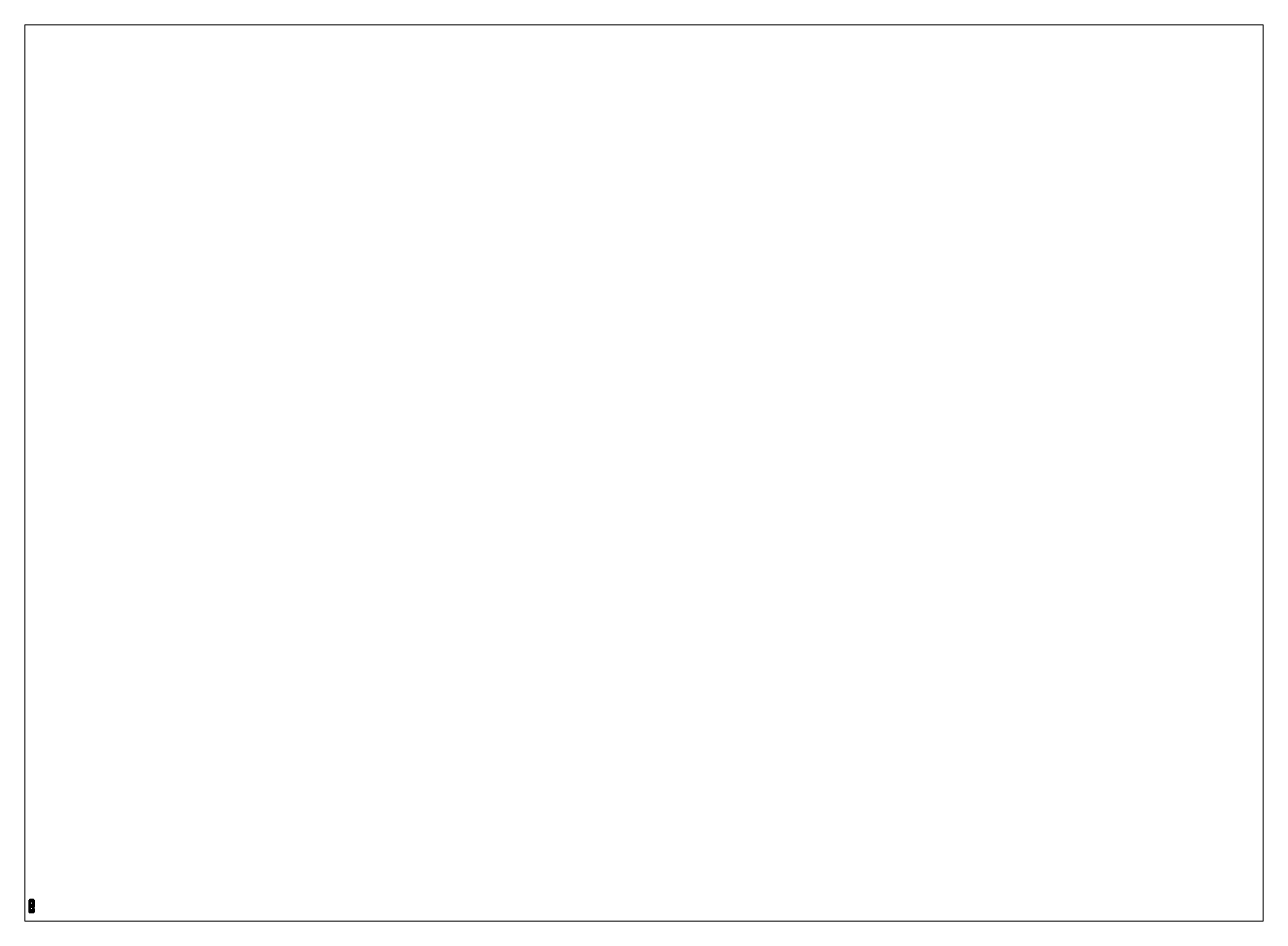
# Paper-space layout 'Layout1' of a CAD drawing. Extents: x 28 to 251, y 20 to 181.
# The model-space entities are those that its viewports show. They can reach past a viewport. Long polylines and large blocks are cut down to what shows.
import ezdxf

# ---------------------------------------------------------------- set-up
doc = ezdxf.new("R2010")
doc.units = 0
doc.layers.get('0').update_dxf_attribs({"linetype": 'CONTINUOUS'})
doc.layers.add('MUDGUARDS', color=6, linetype='CONTINUOUS')

msp = doc.modelspace()

# ---------------------------------------------------------------- linework, layer by layer
for points in [[(-0.76, 2.11, 0.44), (-0.75, 2.1, 0.44), (-0.77, 2.07, 0.44), (-0.8, 2.07, 0.44)], [(-0.77, 2.07, 0.54), (-0.75, 2.1, 0.54), (-0.76, 2.11, 0.54), (-0.8, 2.07, 0.54)], [(-0.8, 2.07, 0.54), (-0.76, 2.11, 0.54), (-0.76, 2.11, 0.44), (-0.8, 2.07, 0.44)], [(-0.75, 2.06, 0.54), (-0.77, 2.07, 0.54), (-0.8, 2.07, 0.54), (-0.77, 2.05, 0.54)], [(-0.8, 2.07, 0.44), (-0.77, 2.07, 0.44), (-0.75, 2.06, 0.44), (-0.77, 2.05, 0.44)], [(-0.77, 2.05, 0.54), (-0.8, 2.07, 0.54), (-0.8, 2.07, 0.44), (-0.77, 2.05, 0.44)], [(-0.77, 2.07, 0.44), (-0.75, 2.1, 0.44), (-0.75, 2.1, 0.54), (-0.77, 2.07, 0.54)], [(-0.75, 2.06, 0.44), (-0.77, 2.07, 0.44), (-0.77, 2.07, 0.54), (-0.75, 2.06, 0.54)], [(-0.77, 2.05, 0.44), (-0.75, 2.06, 0.44), (-0.75, 2.06, 0.54), (-0.77, 2.05, 0.54)], [(-0.75, 2.1, 0.54), (-0.61, 2.14, 0.54), (-0.63, 2.15, 0.54), (-0.76, 2.11, 0.54)], [(-0.63, 2.15, 0.44), (-0.61, 2.14, 0.44), (-0.75, 2.1, 0.44), (-0.76, 2.11, 0.44)], [(-0.76, 2.11, 0.54), (-0.63, 2.15, 0.54), (-0.63, 2.15, 0.44), (-0.76, 2.11, 0.44)], [(-0.75, 2.1, 0.44), (-0.61, 2.14, 0.44), (-0.61, 2.14, 0.54), (-0.75, 2.1, 0.54)], [(-0.72, 0.18, 1.53), (-0.73, 0.18, 1.54), (-0.68, 0.3, 1.54), (-0.68, 0.29, 1.53)], [(-0.73, 0.18, 1.54), (-0.72, 0.18, 1.55), (-0.68, 0.29, 1.55), (-0.68, 0.3, 1.54)], [(-0.72, -1.3, 1.53), (-0.73, -1.3, 1.54), (-0.73, 0.18, 1.54), (-0.72, 0.18, 1.53)], [(-0.73, -1.3, 1.54), (-0.72, -1.3, 1.55), (-0.72, 0.18, 1.55), (-0.73, 0.18, 1.54)], [(-0.72, 0.18, 1.55), (-0.71, 0.18, 1.54), (-0.67, 0.29, 1.54), (-0.68, 0.29, 1.55)], [(-0.71, 0.18, 1.54), (-0.72, 0.18, 1.53), (-0.68, 0.29, 1.53), (-0.67, 0.29, 1.54)], [(-0.72, -1.3, 1.55), (-0.71, -1.3, 1.54), (-0.71, 0.18, 1.54), (-0.72, 0.18, 1.55)], [(-0.71, -1.3, 1.54), (-0.72, -1.3, 1.53), (-0.72, 0.18, 1.53), (-0.71, 0.18, 1.54)], [(-0.68, 0.29, 1.55), (-0.67, 0.29, 1.54), (-0.6, 0.36, 1.54), (-0.6, 0.37, 1.55)], [(-0.67, 0.29, 1.54), (-0.68, 0.29, 1.53), (-0.6, 0.37, 1.53), (-0.6, 0.36, 1.54)], [(-0.68, 0.29, 1.53), (-0.68, 0.3, 1.54), (-0.61, 0.37, 1.54), (-0.6, 0.37, 1.53)], [(-0.68, 0.3, 1.54), (-0.68, 0.29, 1.55), (-0.6, 0.37, 1.55), (-0.61, 0.37, 1.54)], [(-0.44, 2.18, 0.44), (-0.44, 2.16, 0.44), (-0.61, 2.14, 0.44), (-0.63, 2.15, 0.44)], [(-0.61, 2.14, 0.54), (-0.44, 2.16, 0.54), (-0.44, 2.18, 0.54), (-0.63, 2.15, 0.54)], [(-0.63, 2.15, 0.54), (-0.44, 2.18, 0.54), (-0.44, 2.18, 0.44), (-0.63, 2.15, 0.44)], [(-0.61, 2.14, 0.44), (-0.44, 2.16, 0.44), (-0.44, 2.16, 0.54), (-0.61, 2.14, 0.54)], [(-0.54, 0.39, 1.55), (-0.54, 0.4, 1.54), (-0.61, 0.37, 1.54), (-0.6, 0.37, 1.55)], [(-0.54, 0.4, 1.54), (-0.54, 0.39, 1.53), (-0.6, 0.37, 1.53), (-0.61, 0.37, 1.54)], [(-0.54, 0.39, 1.53), (-0.54, 0.38, 1.54), (-0.6, 0.36, 1.54), (-0.6, 0.37, 1.53)], [(-0.54, 0.38, 1.54), (-0.54, 0.39, 1.55), (-0.6, 0.37, 1.55), (-0.6, 0.36, 1.54)], [(-0.33, 1.75, 0.35), (-0.57, 0.24, 0.35), (-0.57, 0.24, 0.92), (-0.3, 1.63, 0.92)], [(0.33, 1.75, 0.35), (0.57, 0.24, 0.35), (-0.57, 0.24, 0.35), (-0.33, 1.75, 0.35)], [(-0.3, 1.63, 0.92), (-0.57, 0.24, 0.92), (-0.51, 0.24, 1.27), (-0.28, 1.57, 1.19)], [(-0.57, 0.24, 0.35), (-0.57, -1.73, 0.35), (-0.57, -1.56, 0.92), (-0.57, 0.24, 0.92)], [(0.57, 0.24, 0.35), (0.57, -1.73, 0.35), (-0.57, -1.73, 0.35), (-0.57, 0.24, 0.35)], [(-0.57, 0.24, 0.92), (-0.57, -1.56, 0.92), (-0.46, -1.35, 1.58), (-0.51, 0.24, 1.27)], [(-0.52, 1.73, 0.86), (-0.55, 1.73, 0.94), (-0.44, 1.75, 0.94)], [(-0.55, 1.73, 0.94), (-0.52, 1.73, 1.02), (-0.44, 1.75, 0.94)], [(-0.54, 1.67, 0.94), (-0.55, 1.73, 0.94), (-0.52, 1.73, 0.86), (-0.51, 1.67, 0.87)], [(-0.51, 1.67, 1.01), (-0.52, 1.73, 1.02), (-0.55, 1.73, 0.94), (-0.54, 1.67, 0.94)], [(-0.52, 1.59, 0.94), (-0.54, 1.67, 0.94), (-0.51, 1.67, 0.87), (-0.5, 1.59, 0.88)], [(-0.5, 1.59, 1), (-0.51, 1.67, 1.01), (-0.54, 1.67, 0.94), (-0.52, 1.59, 0.94)], [(0.54, 0.39, 1.55), (0.54, 0.4, 1.54), (-0.54, 0.4, 1.54), (-0.54, 0.39, 1.55)], [(0.54, 0.4, 1.54), (0.54, 0.39, 1.53), (-0.54, 0.39, 1.53), (-0.54, 0.4, 1.54)], [(0.54, 0.39, 1.53), (0.54, 0.38, 1.54), (-0.54, 0.38, 1.54), (-0.54, 0.39, 1.53)], [(0.54, 0.38, 1.54), (0.54, 0.39, 1.55), (-0.54, 0.39, 1.55), (-0.54, 0.38, 1.54)], [(-0.44, 1.73, 0.83), (-0.52, 1.73, 0.86), (-0.44, 1.75, 0.94)], [(-0.52, 1.73, 1.02), (-0.44, 1.73, 1.05), (-0.44, 1.75, 0.94)], [(-0.51, 1.67, 0.87), (-0.52, 1.73, 0.86), (-0.44, 1.73, 0.83), (-0.44, 1.67, 0.84)], [(-0.44, 1.67, 1.04), (-0.44, 1.73, 1.05), (-0.52, 1.73, 1.02), (-0.51, 1.67, 1.01)], [(-0.48, 1.54, 0.94), (-0.52, 1.59, 0.94), (-0.5, 1.59, 0.88), (-0.47, 1.54, 0.91)], [(-0.47, 1.54, 0.97), (-0.5, 1.59, 1), (-0.52, 1.59, 0.94), (-0.48, 1.54, 0.94)], [(-0.5, 1.59, 0.88), (-0.51, 1.67, 0.87), (-0.44, 1.67, 0.84), (-0.44, 1.59, 0.86)], [(-0.44, 1.59, 1.02), (-0.44, 1.67, 1.04), (-0.51, 1.67, 1.01), (-0.5, 1.59, 1)], [(-0.28, 1.57, 1.19), (-0.51, 0.24, 1.27), (0.51, 0.24, 1.27), (0.28, 1.57, 1.19)], [(-0.51, 0.24, 1.27), (-0.46, -1.35, 1.58), (-0.46, -0.41, 1.58), (-0.47, 0.11, 1.55)], [(0.46, 0.11, 1.55), (0.51, 0.24, 1.27), (-0.51, 0.24, 1.27), (-0.47, 0.11, 1.55)], [(-0.44, 1.54, 0.98), (-0.44, 1.59, 1.02), (-0.5, 1.59, 1), (-0.47, 1.54, 0.97)], [(-0.47, 1.54, 0.91), (-0.5, 1.59, 0.88), (-0.44, 1.59, 0.86), (-0.44, 1.54, 0.9)], [(-0.44, 1.52, 0.94), (-0.48, 1.54, 0.94), (-0.47, 1.54, 0.91), (-0.44, 1.52, 0.94)], [(-0.44, 1.52, 0.94), (-0.47, 1.54, 0.97), (-0.48, 1.54, 0.94), (-0.44, 1.52, 0.94)], [(-0.44, 1.7, 0.66), (-0.47, 1.67, 0.68), (-0.47, 1.67, 0.85), (-0.44, 1.7, 0.84)], [(-0.47, 1.67, 0.68), (-0.44, 1.64, 0.66), (-0.44, 1.64, 0.85), (-0.47, 1.67, 0.85)], [(-0.44, 1.52, 0.94), (-0.47, 1.54, 0.91), (-0.44, 1.54, 0.9), (-0.44, 1.52, 0.94)], [(-0.44, 1.52, 0.94), (-0.44, 1.54, 0.98), (-0.47, 1.54, 0.97), (-0.44, 1.52, 0.94)], [(-0.47, 0.11, 1.55), (-0.46, -0.41, 1.58), (0.46, -0.41, 1.58), (0.46, 0.11, 1.55)], [(-0.44, 2.16, 0.54), (-0.11, 2.17, 0.54), (-0.11, 2.2, 0.54), (-0.44, 2.18, 0.54)], [(-0.11, 2.2, 0.44), (-0.11, 2.17, 0.44), (-0.44, 2.16, 0.44), (-0.44, 2.18, 0.44)], [(-0.44, 2.18, 0.54), (-0.11, 2.2, 0.54), (-0.11, 2.2, 0.44), (-0.44, 2.18, 0.44)], [(-0.44, 2.16, 0.44), (-0.11, 2.17, 0.44), (-0.11, 2.17, 0.54), (-0.44, 2.16, 0.54)], [(-0.33, 1.73, 0.94), (-0.36, 1.73, 0.86), (-0.44, 1.75, 0.94)], [(-0.36, 1.73, 0.86), (-0.44, 1.73, 0.83), (-0.44, 1.75, 0.94)], [(-0.44, 1.73, 1.05), (-0.36, 1.73, 1.02), (-0.44, 1.75, 0.94)], [(-0.36, 1.73, 1.02), (-0.33, 1.73, 0.94), (-0.44, 1.75, 0.94)], [(-0.44, 1.67, 0.84), (-0.44, 1.73, 0.83), (-0.36, 1.73, 0.86), (-0.37, 1.67, 0.87)], [(-0.37, 1.67, 1.01), (-0.36, 1.73, 1.02), (-0.44, 1.73, 1.05), (-0.44, 1.67, 1.04)], [(-0.41, 1.67, 0.67), (-0.44, 1.7, 0.66), (-0.44, 1.7, 0.84), (-0.41, 1.67, 0.85)], [(-0.44, 1.64, 0.66), (-0.41, 1.67, 0.67), (-0.41, 1.67, 0.85), (-0.44, 1.64, 0.85)], [(-0.44, 1.59, 0.86), (-0.44, 1.67, 0.84), (-0.37, 1.67, 0.87), (-0.39, 1.59, 0.88)], [(-0.39, 1.59, 0.99), (-0.37, 1.67, 1.01), (-0.44, 1.67, 1.04), (-0.44, 1.59, 1.02)], [(-0.44, 1.54, 0.9), (-0.44, 1.59, 0.86), (-0.39, 1.59, 0.88), (-0.41, 1.54, 0.91)], [(-0.41, 1.54, 0.97), (-0.39, 1.59, 0.99), (-0.44, 1.59, 1.02), (-0.44, 1.54, 0.98)], [(-0.44, 1.52, 0.94), (-0.44, 1.54, 0.9), (-0.41, 1.54, 0.91), (-0.44, 1.52, 0.94)], [(-0.44, 1.52, 0.94), (-0.41, 1.54, 0.91), (-0.4, 1.54, 0.94), (-0.44, 1.52, 0.94)], [(-0.44, 1.52, 0.94), (-0.4, 1.54, 0.94), (-0.41, 1.54, 0.97), (-0.44, 1.52, 0.94)], [(-0.44, 1.52, 0.94), (-0.41, 1.54, 0.97), (-0.44, 1.54, 0.98), (-0.44, 1.52, 0.94)], [(-0.41, 1.54, 0.91), (-0.39, 1.59, 0.88), (-0.36, 1.59, 0.94), (-0.4, 1.54, 0.94)], [(-0.4, 1.54, 0.94), (-0.36, 1.59, 0.94), (-0.39, 1.59, 0.99), (-0.41, 1.54, 0.97)], [(-0.4, 0.4, 1.26), (-0.41, 0.39, 1.26), (-0.41, 0.39, 1.53), (-0.4, 0.4, 1.54)], [(-0.41, 0.39, 1.26), (-0.4, 0.38, 1.26), (-0.4, 0.38, 1.54), (-0.41, 0.39, 1.53)], [(-0.39, 0.39, 1.26), (-0.4, 0.4, 1.26), (-0.4, 0.4, 1.54), (-0.39, 0.39, 1.53)], [(-0.4, 0.38, 1.26), (-0.39, 0.39, 1.26), (-0.39, 0.39, 1.53), (-0.4, 0.38, 1.54)], [(-0.36, 1.59, 0.94), (-0.34, 1.67, 0.94), (-0.37, 1.67, 1.01), (-0.39, 1.59, 0.99)], [(-0.39, 1.59, 0.88), (-0.37, 1.67, 0.87), (-0.34, 1.67, 0.94), (-0.36, 1.59, 0.94)], [(-0.37, 1.67, 0.87), (-0.36, 1.73, 0.86), (-0.33, 1.73, 0.94), (-0.34, 1.67, 0.94)], [(-0.34, 1.67, 0.94), (-0.33, 1.73, 0.94), (-0.36, 1.73, 1.02), (-0.37, 1.67, 1.01)], [(-0.04, 1.85, 0.35), (-0.33, 1.75, 0.35), (-0.3, 1.63, 0.92), (-0.02, 1.73, 0.92)], [(0.04, 1.85, 0.35), (0.33, 1.75, 0.35), (-0.33, 1.75, 0.35), (-0.04, 1.85, 0.35)], [(-0.02, 1.73, 0.92), (-0.3, 1.63, 0.92), (-0.28, 1.57, 1.19), (0, 1.65, 1.19)], [(0, 1.65, 1.19), (-0.28, 1.57, 1.19), (0.28, 1.57, 1.19), (0, 1.65, 1.19)], [(-0.21, 2.17, 0.48), (-0.19, 2.17, 0.46), (-0.19, 1.75, 0.46), (-0.21, 1.75, 0.48)], [(-0.19, 2.17, 0.51), (-0.21, 2.17, 0.48), (-0.21, 1.75, 0.48), (-0.19, 1.75, 0.51)], [(-0.19, 2.17, 0.46), (-0.17, 2.17, 0.48), (-0.17, 1.75, 0.48), (-0.19, 1.75, 0.46)], [(-0.17, 2.17, 0.48), (-0.19, 2.17, 0.51), (-0.19, 1.75, 0.51), (-0.17, 1.75, 0.48)], [(0.11, 2.2, 0.44), (-0.11, 2.2, 0.44), (-0.11, 2.2, 0.54), (0.11, 2.2, 0.54)], [(0.11, 2.17, 0.44), (-0.11, 2.17, 0.44), (-0.11, 2.2, 0.44), (0.11, 2.2, 0.44)], [(-0.11, 2.2, 0.54), (-0.11, 2.17, 0.54), (0.11, 2.17, 0.54), (0.11, 2.2, 0.54)], [(0.11, 2.17, 0.54), (-0.11, 2.17, 0.54), (-0.11, 2.17, 0.44), (0.11, 2.17, 0.44)], [(0, 1.61, 1.22), (0, 1.63, 1.19), (-0.06, 1.59, 1.19), (-0.04, 1.58, 1.22)], [(-0.04, 1.58, 1.22), (-0.06, 1.59, 1.19), (-0.06, 1.52, 1.19), (-0.04, 1.54, 1.22)], [(-0.04, 1.54, 1.22), (-0.06, 1.52, 1.19), (0, 1.49, 1.19), (0, 1.51, 1.22)], [(-0.03, 0.44, 1.25), (-0.06, 0.39, 1.26), (-0.06, 0.39, 1.4), (-0.03, 0.44, 1.4)], [(0.03, 0.44, 1.4), (-0.03, 0.44, 1.4), (-0.06, 0.39, 1.4), (0.06, 0.39, 1.4)], [(-0.06, 0.39, 1.26), (-0.03, 0.34, 1.26), (-0.03, 0.34, 1.4), (-0.06, 0.39, 1.4)], [(0.06, 0.39, 1.4), (-0.06, 0.39, 1.4), (-0.03, 0.34, 1.4), (0.03, 0.34, 1.4)], [(0.02, 1.73, 0.92), (0.04, 1.85, 0.35), (-0.04, 1.85, 0.35), (-0.02, 1.73, 0.92)], [(0, 1.56, 1.24), (0, 1.61, 1.22), (-0.04, 1.58, 1.22), (0, 1.56, 1.24)], [(0, 1.56, 1.24), (-0.04, 1.58, 1.22), (-0.04, 1.54, 1.22), (0, 1.56, 1.24)], [(0, 1.56, 1.24), (-0.04, 1.54, 1.22), (0, 1.51, 1.22), (0, 1.56, 1.24)], [(0.03, 0.44, 1.25), (-0.03, 0.44, 1.25), (-0.03, 0.44, 1.4), (0.03, 0.44, 1.4)], [(-0.03, 0.34, 1.26), (0.03, 0.34, 1.26), (0.03, 0.34, 1.4), (-0.03, 0.34, 1.4)], [(0, 1.65, 1.19), (0.02, 1.73, 0.92), (-0.02, 1.73, 0.92), (0, 1.65, 1.19)], [(0, 0.4, 1.4), (-0.01, 0.39, 1.4), (-0.01, 0.39, 1.53), (0, 0.4, 1.54)], [(-0.01, 0.39, 1.4), (0, 0.38, 1.4), (0, 0.38, 1.54), (-0.01, 0.39, 1.53)], [(0.28, 1.57, 1.19), (0.3, 1.63, 0.92), (0.02, 1.73, 0.92), (0, 1.65, 1.19)], [(0.04, 1.58, 1.22), (0.06, 1.59, 1.19), (0, 1.63, 1.19), (0, 1.61, 1.22)], [(0, 1.56, 1.24), (0.04, 1.58, 1.22), (0, 1.61, 1.22), (0, 1.56, 1.24)], [(0, 1.56, 1.24), (0.04, 1.54, 1.22), (0.04, 1.58, 1.22), (0, 1.56, 1.24)], [(0, 1.56, 1.24), (0, 1.51, 1.22), (0.04, 1.54, 1.22), (0, 1.56, 1.24)], [(0, 1.51, 1.22), (0, 1.49, 1.19), (0.06, 1.52, 1.19), (0.04, 1.54, 1.22)], [(0.01, 0.39, 1.4), (0, 0.4, 1.4), (0, 0.4, 1.54), (0.01, 0.39, 1.53)], [(0, 0.38, 1.4), (0.01, 0.39, 1.4), (0.01, 0.39, 1.53), (0, 0.38, 1.54)], [(0.3, 1.63, 0.92), (0.33, 1.75, 0.35), (0.04, 1.85, 0.35), (0.02, 1.73, 0.92)], [(0.06, 0.39, 1.26), (0.03, 0.44, 1.25), (0.03, 0.44, 1.4), (0.06, 0.39, 1.4)], [(0.03, 0.34, 1.26), (0.06, 0.39, 1.26), (0.06, 0.39, 1.4), (0.03, 0.34, 1.4)], [(0.04, 1.54, 1.22), (0.06, 1.52, 1.19), (0.06, 1.59, 1.19), (0.04, 1.58, 1.22)], [(0.44, 2.16, 0.44), (0.11, 2.17, 0.44), (0.11, 2.2, 0.44), (0.44, 2.18, 0.44)], [(0.44, 2.18, 0.44), (0.11, 2.2, 0.44), (0.11, 2.2, 0.54), (0.44, 2.18, 0.54)], [(0.11, 2.2, 0.54), (0.11, 2.17, 0.54), (0.44, 2.16, 0.54), (0.44, 2.18, 0.54)], [(0.44, 2.16, 0.54), (0.11, 2.17, 0.54), (0.11, 2.17, 0.44), (0.44, 2.16, 0.44)], [(0.19, 2.17, 0.51), (0.17, 2.17, 0.48), (0.17, 1.75, 0.48), (0.19, 1.75, 0.51)], [(0.17, 2.17, 0.48), (0.19, 2.17, 0.46), (0.19, 1.75, 0.46), (0.17, 1.75, 0.48)], [(0.21, 2.17, 0.48), (0.19, 2.17, 0.51), (0.19, 1.75, 0.51), (0.21, 1.75, 0.48)], [(0.19, 2.17, 0.46), (0.21, 2.17, 0.48), (0.21, 1.75, 0.48), (0.19, 1.75, 0.46)], [(0.51, 0.24, 1.27), (0.57, 0.24, 0.92), (0.3, 1.63, 0.92), (0.28, 1.57, 1.19)], [(0.57, 0.24, 0.92), (0.57, 0.24, 0.35), (0.33, 1.75, 0.35), (0.3, 1.63, 0.92)], [(0.36, 1.73, 0.86), (0.33, 1.73, 0.94), (0.44, 1.75, 0.94)], [(0.33, 1.73, 0.94), (0.36, 1.73, 1.02), (0.44, 1.75, 0.94)], [(0.34, 1.67, 0.94), (0.33, 1.73, 0.94), (0.36, 1.73, 0.86), (0.37, 1.67, 0.87)], [(0.37, 1.67, 1.01), (0.36, 1.73, 1.02), (0.33, 1.73, 0.94), (0.34, 1.67, 0.94)], [(0.36, 1.59, 0.94), (0.34, 1.67, 0.94), (0.37, 1.67, 0.87), (0.39, 1.59, 0.88)], [(0.39, 1.59, 1), (0.37, 1.67, 1.01), (0.34, 1.67, 0.94), (0.36, 1.59, 0.94)], [(0.44, 1.73, 0.83), (0.36, 1.73, 0.86), (0.44, 1.75, 0.94)], [(0.36, 1.73, 1.02), (0.44, 1.73, 1.05), (0.44, 1.75, 0.94)], [(0.37, 1.67, 0.87), (0.36, 1.73, 0.86), (0.44, 1.73, 0.83), (0.44, 1.67, 0.84)], [(0.44, 1.67, 1.04), (0.44, 1.73, 1.05), (0.36, 1.73, 1.02), (0.37, 1.67, 1.01)], [(0.4, 1.54, 0.94), (0.36, 1.59, 0.94), (0.39, 1.59, 0.88), (0.41, 1.54, 0.91)], [(0.41, 1.54, 0.97), (0.39, 1.59, 1), (0.36, 1.59, 0.94), (0.4, 1.54, 0.94)], [(0.39, 1.59, 0.88), (0.37, 1.67, 0.87), (0.44, 1.67, 0.84), (0.44, 1.59, 0.86)], [(0.44, 1.59, 1.02), (0.44, 1.67, 1.04), (0.37, 1.67, 1.01), (0.39, 1.59, 1)], [(0.41, 1.54, 0.91), (0.39, 1.59, 0.88), (0.44, 1.59, 0.86), (0.44, 1.54, 0.9)], [(0.44, 1.54, 0.98), (0.44, 1.59, 1.02), (0.39, 1.59, 1), (0.41, 1.54, 0.97)], [(0.4, 0.4, 1.26), (0.39, 0.39, 1.26), (0.39, 0.39, 1.53), (0.4, 0.4, 1.54)], [(0.39, 0.39, 1.26), (0.4, 0.38, 1.26), (0.4, 0.38, 1.54), (0.39, 0.39, 1.53)], [(0.44, 1.52, 0.94), (0.4, 1.54, 0.94), (0.41, 1.54, 0.91), (0.44, 1.52, 0.94)], [(0.44, 1.52, 0.94), (0.41, 1.54, 0.97), (0.4, 1.54, 0.94), (0.44, 1.52, 0.94)], [(0.41, 0.39, 1.26), (0.4, 0.4, 1.26), (0.4, 0.4, 1.54), (0.41, 0.39, 1.53)], [(0.4, 0.38, 1.26), (0.41, 0.39, 1.26), (0.41, 0.39, 1.53), (0.4, 0.38, 1.54)], [(0.44, 1.7, 0.66), (0.41, 1.67, 0.67), (0.41, 1.67, 0.85), (0.44, 1.7, 0.84)], [(0.41, 1.67, 0.67), (0.44, 1.64, 0.66), (0.44, 1.64, 0.85), (0.41, 1.67, 0.85)], [(0.44, 1.52, 0.94), (0.41, 1.54, 0.91), (0.44, 1.54, 0.9), (0.44, 1.52, 0.94)], [(0.44, 1.52, 0.94), (0.44, 1.54, 0.98), (0.41, 1.54, 0.97), (0.44, 1.52, 0.94)], [(0.61, 2.14, 0.44), (0.44, 2.16, 0.44), (0.44, 2.18, 0.44), (0.63, 2.15, 0.44)], [(0.63, 2.15, 0.44), (0.44, 2.18, 0.44), (0.44, 2.18, 0.54), (0.63, 2.15, 0.54)], [(0.44, 2.18, 0.54), (0.44, 2.16, 0.54), (0.61, 2.14, 0.54), (0.63, 2.15, 0.54)], [(0.61, 2.14, 0.54), (0.44, 2.16, 0.54), (0.44, 2.16, 0.44), (0.61, 2.14, 0.44)], [(0.55, 1.73, 0.94), (0.52, 1.73, 0.86), (0.44, 1.75, 0.94)], [(0.52, 1.73, 0.86), (0.44, 1.73, 0.83), (0.44, 1.75, 0.94)], [(0.44, 1.73, 1.05), (0.52, 1.73, 1.02), (0.44, 1.75, 0.94)], [(0.52, 1.73, 1.02), (0.55, 1.73, 0.94), (0.44, 1.75, 0.94)], [(0.44, 1.67, 0.84), (0.44, 1.73, 0.83), (0.52, 1.73, 0.86), (0.51, 1.67, 0.87)], [(0.51, 1.67, 1.01), (0.52, 1.73, 1.02), (0.44, 1.73, 1.05), (0.44, 1.67, 1.04)], [(0.47, 1.67, 0.68), (0.44, 1.7, 0.66), (0.44, 1.7, 0.84), (0.47, 1.67, 0.85)], [(0.44, 1.59, 0.86), (0.44, 1.67, 0.84), (0.51, 1.67, 0.87), (0.5, 1.59, 0.88)], [(0.5, 1.59, 0.99), (0.51, 1.67, 1.01), (0.44, 1.67, 1.04), (0.44, 1.59, 1.02)], [(0.44, 1.64, 0.66), (0.47, 1.67, 0.68), (0.47, 1.67, 0.85), (0.44, 1.64, 0.85)], [(0.44, 1.54, 0.9), (0.44, 1.59, 0.86), (0.5, 1.59, 0.88), (0.47, 1.54, 0.91)], [(0.47, 1.54, 0.97), (0.5, 1.59, 0.99), (0.44, 1.59, 1.02), (0.44, 1.54, 0.98)], [(0.44, 1.52, 0.94), (0.44, 1.54, 0.9), (0.47, 1.54, 0.91), (0.44, 1.52, 0.94)], [(0.44, 1.52, 0.94), (0.47, 1.54, 0.91), (0.48, 1.54, 0.94), (0.44, 1.52, 0.94)], [(0.44, 1.52, 0.94), (0.48, 1.54, 0.94), (0.47, 1.54, 0.97), (0.44, 1.52, 0.94)], [(0.44, 1.52, 0.94), (0.47, 1.54, 0.97), (0.44, 1.54, 0.98), (0.44, 1.52, 0.94)], [(0.46, -1.35, 1.58), (0.57, -1.56, 0.92), (0.57, 0.24, 0.92), (0.51, 0.24, 1.27)], [(0.46, -0.41, 1.58), (0.46, -1.35, 1.58), (0.51, 0.24, 1.27), (0.46, 0.11, 1.55)], [(0.47, 1.54, 0.91), (0.5, 1.59, 0.88), (0.52, 1.59, 0.94), (0.48, 1.54, 0.94)], [(0.48, 1.54, 0.94), (0.52, 1.59, 0.94), (0.5, 1.59, 0.99), (0.47, 1.54, 0.97)], [(0.5, 1.59, 0.88), (0.51, 1.67, 0.87), (0.54, 1.67, 0.94), (0.52, 1.59, 0.94)], [(0.52, 1.59, 0.94), (0.54, 1.67, 0.94), (0.51, 1.67, 1.01), (0.5, 1.59, 0.99)], [(0.51, 1.67, 0.87), (0.52, 1.73, 0.86), (0.55, 1.73, 0.94), (0.54, 1.67, 0.94)], [(0.54, 1.67, 0.94), (0.55, 1.73, 0.94), (0.52, 1.73, 1.02), (0.51, 1.67, 1.01)], [(0.54, 0.39, 1.53), (0.54, 0.4, 1.54), (0.61, 0.37, 1.54), (0.6, 0.37, 1.53)], [(0.54, 0.4, 1.54), (0.54, 0.39, 1.55), (0.6, 0.37, 1.55), (0.61, 0.37, 1.54)], [(0.54, 0.39, 1.55), (0.54, 0.38, 1.54), (0.6, 0.36, 1.54), (0.6, 0.37, 1.55)], [(0.54, 0.38, 1.54), (0.54, 0.39, 1.53), (0.6, 0.37, 1.53), (0.6, 0.36, 1.54)], [(0.57, -1.56, 0.92), (0.57, -1.73, 0.35), (0.57, 0.24, 0.35), (0.57, 0.24, 0.92)], [(0.68, 0.29, 1.53), (0.67, 0.29, 1.54), (0.6, 0.36, 1.54), (0.6, 0.37, 1.53)], [(0.67, 0.29, 1.54), (0.68, 0.29, 1.55), (0.6, 0.37, 1.55), (0.6, 0.36, 1.54)], [(0.68, 0.29, 1.55), (0.68, 0.3, 1.54), (0.61, 0.37, 1.54), (0.6, 0.37, 1.55)], [(0.68, 0.3, 1.54), (0.68, 0.29, 1.53), (0.6, 0.37, 1.53), (0.61, 0.37, 1.54)], [(0.63, 2.15, 0.54), (0.61, 2.14, 0.54), (0.75, 2.1, 0.54), (0.76, 2.11, 0.54)], [(0.75, 2.1, 0.44), (0.61, 2.14, 0.44), (0.63, 2.15, 0.44), (0.76, 2.11, 0.44)], [(0.75, 2.1, 0.54), (0.61, 2.14, 0.54), (0.61, 2.14, 0.44), (0.75, 2.1, 0.44)], [(0.76, 2.11, 0.44), (0.63, 2.15, 0.44), (0.63, 2.15, 0.54), (0.76, 2.11, 0.54)], [(0.72, 0.18, 1.53), (0.71, 0.18, 1.54), (0.67, 0.29, 1.54), (0.68, 0.29, 1.53)], [(0.71, 0.18, 1.54), (0.72, 0.18, 1.55), (0.68, 0.29, 1.55), (0.67, 0.29, 1.54)], [(0.72, 0.18, 1.55), (0.73, 0.18, 1.54), (0.68, 0.3, 1.54), (0.68, 0.29, 1.55)], [(0.73, 0.18, 1.54), (0.72, 0.18, 1.53), (0.68, 0.29, 1.53), (0.68, 0.3, 1.54)], [(0.72, -1.3, 1.53), (0.71, -1.3, 1.54), (0.71, 0.18, 1.54), (0.72, 0.18, 1.53)], [(0.71, -1.3, 1.54), (0.72, -1.3, 1.55), (0.72, 0.18, 1.55), (0.71, 0.18, 1.54)], [(0.72, -1.3, 1.55), (0.73, -1.3, 1.54), (0.73, 0.18, 1.54), (0.72, 0.18, 1.55)], [(0.73, -1.3, 1.54), (0.72, -1.3, 1.53), (0.72, 0.18, 1.53), (0.73, 0.18, 1.54)], [(0.77, 2.07, 0.44), (0.75, 2.1, 0.44), (0.76, 2.11, 0.44), (0.8, 2.07, 0.44)], [(0.76, 2.11, 0.54), (0.75, 2.1, 0.54), (0.77, 2.07, 0.54), (0.8, 2.07, 0.54)], [(0.77, 2.07, 0.54), (0.75, 2.1, 0.54), (0.75, 2.1, 0.44), (0.77, 2.07, 0.44)], [(0.75, 2.06, 0.44), (0.77, 2.07, 0.44), (0.8, 2.07, 0.44), (0.77, 2.05, 0.44)], [(0.8, 2.07, 0.54), (0.77, 2.07, 0.54), (0.75, 2.06, 0.54), (0.77, 2.05, 0.54)], [(0.75, 2.06, 0.54), (0.77, 2.07, 0.54), (0.77, 2.07, 0.44), (0.75, 2.06, 0.44)], [(0.77, 2.05, 0.54), (0.75, 2.06, 0.54), (0.75, 2.06, 0.44), (0.77, 2.05, 0.44)], [(0.8, 2.07, 0.44), (0.76, 2.11, 0.44), (0.76, 2.11, 0.54), (0.8, 2.07, 0.54)], [(0.77, 2.05, 0.44), (0.8, 2.07, 0.44), (0.8, 2.07, 0.54), (0.77, 2.05, 0.54)], [(-0.57, -0.28, 0.35), (-0.57, -0.99, 0.35), (-0.79, -0.99, 0.35), (-0.79, -0.28, 0.35)], [(-0.79, -0.28, 0.6), (-0.79, -0.99, 0.6), (-0.57, -0.99, 0.6), (-0.57, -0.28, 0.6)], [(-0.57, -0.28, 0.6), (-0.57, -0.28, 0.35), (-0.79, -0.28, 0.35), (-0.79, -0.28, 0.6)], [(-0.79, -0.28, 0.35), (-0.79, -0.99, 0.35), (-0.79, -0.99, 0.6), (-0.79, -0.28, 0.6)], [(-0.79, -0.99, 0.6), (-0.79, -0.99, 0.35), (-0.57, -0.99, 0.35), (-0.57, -0.99, 0.6)], [(-0.51, -0.67, 1.26), (-0.51, -0.68, 1.25), (-0.73, -0.68, 1.54), (-0.72, -0.67, 1.53)], [(-0.51, -0.68, 1.25), (-0.51, -0.69, 1.26), (-0.72, -0.69, 1.53), (-0.73, -0.68, 1.54)], [(-0.69, -1.43, 1.53), (-0.7, -1.44, 1.54), (-0.73, -1.3, 1.54), (-0.72, -1.3, 1.53)], [(-0.7, -1.44, 1.54), (-0.69, -1.43, 1.55), (-0.72, -1.3, 1.55), (-0.73, -1.3, 1.54)], [(-0.51, -0.68, 1.27), (-0.51, -0.67, 1.26), (-0.72, -0.67, 1.53), (-0.71, -0.68, 1.54)], [(-0.51, -0.69, 1.26), (-0.51, -0.68, 1.27), (-0.71, -0.68, 1.54), (-0.72, -0.69, 1.53)], [(-0.69, -1.43, 1.55), (-0.68, -1.43, 1.54), (-0.71, -1.3, 1.54), (-0.72, -1.3, 1.55)], [(-0.68, -1.43, 1.54), (-0.69, -1.43, 1.53), (-0.72, -1.3, 1.53), (-0.71, -1.3, 1.54)], [(-0.63, -1.53, 1.53), (-0.64, -1.53, 1.54), (-0.7, -1.44, 1.54), (-0.69, -1.43, 1.53)], [(-0.64, -1.53, 1.54), (-0.63, -1.53, 1.55), (-0.69, -1.43, 1.55), (-0.7, -1.44, 1.54)], [(-0.63, -1.53, 1.55), (-0.62, -1.53, 1.54), (-0.68, -1.43, 1.54), (-0.69, -1.43, 1.55)], [(-0.62, -1.53, 1.54), (-0.63, -1.53, 1.53), (-0.69, -1.43, 1.53), (-0.68, -1.43, 1.54)], [(-0.55, -1.61, 1.53), (-0.56, -1.62, 1.54), (-0.64, -1.53, 1.54), (-0.63, -1.53, 1.53)], [(-0.56, -1.62, 1.54), (-0.55, -1.61, 1.55), (-0.63, -1.53, 1.55), (-0.64, -1.53, 1.54)], [(-0.55, -1.61, 1.55), (-0.54, -1.61, 1.54), (-0.62, -1.53, 1.54), (-0.63, -1.53, 1.55)], [(-0.54, -1.61, 1.54), (-0.55, -1.61, 1.53), (-0.63, -1.53, 1.53), (-0.62, -1.53, 1.54)], [(-0.59, -1.91, 0.35), (-0.59, -2.29, 0.35), (-0.59, -2.04, 0.62), (-0.59, -1.95, 0.62)], [(0.59, -1.95, 0.62), (0.59, -1.91, 0.35), (-0.59, -1.91, 0.35), (-0.59, -1.95, 0.62)], [(0.59, -1.91, 0.35), (0.59, -2.29, 0.35), (-0.59, -2.29, 0.35), (-0.59, -1.91, 0.35)], [(-0.59, -1.95, 0.62), (-0.59, -2.04, 0.62), (0.59, -2.04, 0.62), (0.59, -1.95, 0.62)], [(-0.59, -2.29, 0.35), (-0.59, -2.27, 0.43), (-0.59, -2.15, 0.59), (-0.59, -2.04, 0.62)], [(-0.59, -2.04, 0.62), (-0.59, -2.15, 0.59), (0.59, -2.15, 0.59), (0.59, -2.04, 0.62)], [(-0.59, -2.15, 0.59), (-0.59, -2.27, 0.43), (0.59, -2.27, 0.43), (0.59, -2.15, 0.59)], [(0.59, -2.29, 0.35), (0.59, -2.27, 0.43), (-0.59, -2.27, 0.43), (-0.59, -2.29, 0.35)], [(-0.57, -1.56, 0.92), (-0.08, -1.73, 0.92), (-0.08, -1.52, 1.58), (-0.46, -1.35, 1.58)], [(-0.57, -1.73, 0.35), (-0.08, -1.91, 0.35), (-0.08, -1.73, 0.92), (-0.57, -1.56, 0.92)], [(0.57, -1.73, 0.35), (0.08, -1.91, 0.35), (-0.08, -1.91, 0.35), (-0.57, -1.73, 0.35)], [(-0.39, -1.71, 1.53), (-0.4, -1.71, 1.54), (-0.56, -1.62, 1.54), (-0.55, -1.61, 1.53)], [(-0.4, -1.71, 1.54), (-0.39, -1.71, 1.55), (-0.55, -1.61, 1.55), (-0.56, -1.62, 1.54)], [(-0.39, -1.71, 1.55), (-0.38, -1.7, 1.54), (-0.54, -1.61, 1.54), (-0.55, -1.61, 1.55)], [(-0.38, -1.7, 1.54), (-0.39, -1.71, 1.53), (-0.55, -1.61, 1.53), (-0.54, -1.61, 1.54)], [(-0.36, -1.48, 1.27), (-0.37, -1.47, 1.26), (-0.48, -1.66, 1.53), (-0.47, -1.65, 1.54)], [(-0.37, -1.47, 1.26), (-0.36, -1.48, 1.25), (-0.47, -1.67, 1.54), (-0.48, -1.66, 1.53)], [(-0.36, -1.48, 1.25), (-0.36, -1.48, 1.26), (-0.46, -1.67, 1.53), (-0.47, -1.67, 1.54)], [(-0.46, -0.41, 1.58), (-0.46, -1.35, 1.58), (0.46, -1.35, 1.58), (0.46, -0.41, 1.58)], [(-0.46, -1.35, 1.58), (-0.08, -1.52, 1.58), (0.08, -1.52, 1.58), (0.46, -1.35, 1.58)], [(-0.36, -1.48, 1.26), (-0.36, -1.48, 1.27), (-0.47, -1.65, 1.54), (-0.46, -1.67, 1.53)], [(-0.23, -1.76, 1.53), (-0.24, -1.77, 1.54), (-0.4, -1.71, 1.54), (-0.39, -1.71, 1.53)], [(-0.24, -1.77, 1.54), (-0.23, -1.76, 1.55), (-0.39, -1.71, 1.55), (-0.4, -1.71, 1.54)], [(-0.23, -1.76, 1.55), (-0.22, -1.75, 1.54), (-0.38, -1.7, 1.54), (-0.39, -1.71, 1.55)], [(-0.22, -1.75, 1.54), (-0.23, -1.76, 1.53), (-0.39, -1.71, 1.53), (-0.38, -1.7, 1.54)], [(-0.07, -1.78, 1.53), (-0.08, -1.79, 1.54), (-0.24, -1.77, 1.54), (-0.23, -1.76, 1.53)], [(-0.08, -1.79, 1.54), (-0.07, -1.78, 1.55), (-0.23, -1.76, 1.55), (-0.24, -1.77, 1.54)], [(-0.07, -1.78, 1.55), (-0.06, -1.77, 1.54), (-0.22, -1.75, 1.54), (-0.23, -1.76, 1.55)], [(-0.06, -1.77, 1.54), (-0.07, -1.78, 1.53), (-0.23, -1.76, 1.53), (-0.22, -1.75, 1.54)], [(-0.08, -1.52, 1.58), (-0.08, -1.73, 0.92), (0.08, -1.73, 0.92), (0.08, -1.52, 1.58)], [(-0.08, -1.73, 0.92), (-0.08, -1.91, 0.35), (0.08, -1.91, 0.35), (0.08, -1.73, 0.92)], [(0.07, -1.78, 1.53), (0.08, -1.79, 1.54), (-0.08, -1.79, 1.54), (-0.07, -1.78, 1.53)], [(0.08, -1.79, 1.54), (0.07, -1.78, 1.55), (-0.07, -1.78, 1.55), (-0.08, -1.79, 1.54)], [(0.07, -1.78, 1.55), (0.06, -1.77, 1.54), (-0.06, -1.77, 1.54), (-0.07, -1.78, 1.55)], [(0.06, -1.77, 1.54), (0.07, -1.78, 1.53), (-0.07, -1.78, 1.53), (-0.06, -1.77, 1.54)], [(0.07, -1.78, 1.53), (0.06, -1.77, 1.54), (0.22, -1.75, 1.54), (0.23, -1.76, 1.53)], [(0.06, -1.77, 1.54), (0.07, -1.78, 1.55), (0.23, -1.76, 1.55), (0.22, -1.75, 1.54)], [(0.07, -1.78, 1.55), (0.08, -1.79, 1.54), (0.24, -1.77, 1.54), (0.23, -1.76, 1.55)], [(0.08, -1.79, 1.54), (0.07, -1.78, 1.53), (0.23, -1.76, 1.53), (0.24, -1.77, 1.54)], [(0.08, -1.52, 1.58), (0.08, -1.73, 0.92), (0.57, -1.56, 0.92), (0.46, -1.35, 1.58)], [(0.08, -1.73, 0.92), (0.08, -1.91, 0.35), (0.57, -1.73, 0.35), (0.57, -1.56, 0.92)], [(0.23, -1.76, 1.53), (0.22, -1.75, 1.54), (0.38, -1.7, 1.54), (0.39, -1.71, 1.53)], [(0.22, -1.75, 1.54), (0.23, -1.76, 1.55), (0.39, -1.71, 1.55), (0.38, -1.7, 1.54)], [(0.23, -1.76, 1.55), (0.24, -1.77, 1.54), (0.4, -1.71, 1.54), (0.39, -1.71, 1.55)], [(0.24, -1.77, 1.54), (0.23, -1.76, 1.53), (0.39, -1.71, 1.53), (0.4, -1.71, 1.54)], [(0.36, -1.48, 1.25), (0.37, -1.47, 1.26), (0.48, -1.66, 1.53), (0.47, -1.67, 1.54)], [(0.37, -1.47, 1.26), (0.36, -1.48, 1.27), (0.46, -1.65, 1.54), (0.48, -1.66, 1.53)], [(0.36, -1.48, 1.27), (0.36, -1.48, 1.26), (0.46, -1.67, 1.53), (0.46, -1.65, 1.54)], [(0.36, -1.48, 1.26), (0.36, -1.48, 1.25), (0.47, -1.67, 1.54), (0.46, -1.67, 1.53)], [(0.39, -1.71, 1.53), (0.38, -1.7, 1.54), (0.54, -1.61, 1.54), (0.55, -1.61, 1.53)], [(0.38, -1.7, 1.54), (0.39, -1.71, 1.55), (0.55, -1.61, 1.55), (0.54, -1.61, 1.54)], [(0.39, -1.71, 1.55), (0.4, -1.71, 1.54), (0.56, -1.62, 1.54), (0.55, -1.61, 1.55)], [(0.4, -1.71, 1.54), (0.39, -1.71, 1.53), (0.55, -1.61, 1.53), (0.56, -1.62, 1.54)], [(0.51, -0.68, 1.25), (0.51, -0.67, 1.26), (0.72, -0.67, 1.53), (0.73, -0.68, 1.54)], [(0.51, -0.67, 1.26), (0.51, -0.68, 1.27), (0.71, -0.68, 1.54), (0.72, -0.67, 1.53)], [(0.51, -0.68, 1.27), (0.51, -0.69, 1.26), (0.72, -0.69, 1.53), (0.71, -0.68, 1.54)], [(0.51, -0.69, 1.26), (0.51, -0.68, 1.25), (0.73, -0.68, 1.54), (0.72, -0.69, 1.53)], [(0.55, -1.61, 1.53), (0.54, -1.61, 1.54), (0.62, -1.53, 1.54), (0.63, -1.53, 1.53)], [(0.54, -1.61, 1.54), (0.55, -1.61, 1.55), (0.63, -1.53, 1.55), (0.62, -1.53, 1.54)], [(0.55, -1.61, 1.55), (0.56, -1.62, 1.54), (0.64, -1.53, 1.54), (0.63, -1.53, 1.55)], [(0.56, -1.62, 1.54), (0.55, -1.61, 1.53), (0.63, -1.53, 1.53), (0.64, -1.53, 1.54)], [(0.57, -0.28, 0.6), (0.57, -0.99, 0.6), (0.79, -0.99, 0.6), (0.79, -0.28, 0.6)], [(0.79, -0.28, 0.6), (0.79, -0.28, 0.35), (0.57, -0.28, 0.35), (0.57, -0.28, 0.6)], [(0.79, -0.28, 0.35), (0.79, -0.99, 0.35), (0.57, -0.99, 0.35), (0.57, -0.28, 0.35)], [(0.57, -0.99, 0.6), (0.57, -0.99, 0.35), (0.79, -0.99, 0.35), (0.79, -0.99, 0.6)], [(0.59, -2.04, 0.62), (0.59, -2.29, 0.35), (0.59, -1.91, 0.35), (0.59, -1.95, 0.62)], [(0.59, -2.15, 0.59), (0.59, -2.27, 0.43), (0.59, -2.29, 0.35), (0.59, -2.04, 0.62)], [(0.63, -1.53, 1.53), (0.62, -1.53, 1.54), (0.68, -1.43, 1.54), (0.69, -1.43, 1.53)], [(0.62, -1.53, 1.54), (0.63, -1.53, 1.55), (0.69, -1.43, 1.55), (0.68, -1.43, 1.54)], [(0.63, -1.53, 1.55), (0.64, -1.53, 1.54), (0.7, -1.44, 1.54), (0.69, -1.43, 1.55)], [(0.64, -1.53, 1.54), (0.63, -1.53, 1.53), (0.69, -1.43, 1.53), (0.7, -1.44, 1.54)], [(0.69, -1.43, 1.53), (0.68, -1.43, 1.54), (0.71, -1.3, 1.54), (0.72, -1.3, 1.53)], [(0.68, -1.43, 1.54), (0.69, -1.43, 1.55), (0.72, -1.3, 1.55), (0.71, -1.3, 1.54)], [(0.69, -1.43, 1.55), (0.7, -1.44, 1.54), (0.73, -1.3, 1.54), (0.72, -1.3, 1.55)], [(0.7, -1.44, 1.54), (0.69, -1.43, 1.53), (0.72, -1.3, 1.53), (0.73, -1.3, 1.54)], [(0.79, -0.99, 0.6), (0.79, -0.99, 0.35), (0.79, -0.28, 0.35), (0.79, -0.28, 0.6)]]:
    msp.add_3dface(points)
at = {"layer": 'MUDGUARDS'}
for points in [[(-0.84, 1.97, 0.44), (-0.84, 1.93, 0.5), (-0.79, 1.94, 0.63), (-0.79, 1.99, 0.44)], [(-0.79, 1.99, 0.44), (-0.79, 1.94, 0.63), (-0.84, 1.93, 0.5), (-0.84, 1.97, 0.44)], [(-0.79, 1.94, 0.63), (-0.79, 1.89, 0.72), (-0.84, 1.86, 0.59), (-0.84, 1.93, 0.5)], [(-0.84, 1.93, 0.5), (-0.84, 1.86, 0.59), (-0.79, 1.89, 0.72), (-0.79, 1.94, 0.63)], [(-0.84, 1.86, 0.59), (-0.84, 1.78, 0.66), (-0.79, 1.79, 0.83), (-0.79, 1.89, 0.72)], [(-0.79, 1.89, 0.72), (-0.79, 1.79, 0.83), (-0.84, 1.78, 0.66), (-0.84, 1.86, 0.59)], [(-0.79, 1.79, 0.83), (-0.79, 1.71, 0.87), (-0.84, 1.68, 0.73), (-0.84, 1.78, 0.66)], [(-0.84, 1.78, 0.66), (-0.84, 1.68, 0.73), (-0.79, 1.71, 0.87), (-0.79, 1.79, 0.83)], [(-0.84, 1.68, 0.73), (-0.84, 1.56, 0.78), (-0.79, 1.56, 0.92), (-0.79, 1.71, 0.87)], [(-0.79, 1.71, 0.87), (-0.79, 1.56, 0.92), (-0.84, 1.56, 0.78), (-0.84, 1.68, 0.73)], [(-0.84, 1.56, 0.78), (-0.84, 1.44, 0.78), (-0.79, 1.44, 0.92), (-0.79, 1.56, 0.92)], [(-0.79, 1.56, 0.92), (-0.79, 1.44, 0.92), (-0.84, 1.44, 0.78), (-0.84, 1.56, 0.78)], [(-0.79, 1.44, 0.92), (-0.79, 1.35, 0.9), (-0.84, 1.36, 0.76), (-0.84, 1.44, 0.78)], [(-0.84, 1.44, 0.78), (-0.84, 1.36, 0.76), (-0.79, 1.35, 0.9), (-0.79, 1.44, 0.92)], [(-0.84, 1.36, 0.76), (-0.84, 1.19, 0.67), (-0.79, 1.18, 0.82), (-0.79, 1.35, 0.9)], [(-0.79, 1.35, 0.9), (-0.79, 1.18, 0.82), (-0.84, 1.19, 0.67), (-0.84, 1.36, 0.76)], [(-0.79, 1.18, 0.82), (-0.79, 1.01, 0.72), (-0.84, 1.09, 0.5), (-0.84, 1.19, 0.67)], [(-0.84, 1.19, 0.67), (-0.84, 1.09, 0.5), (-0.79, 1.01, 0.72), (-0.79, 1.18, 0.82)], [(-0.84, 1.09, 0.5), (-0.84, 1.07, 0.43), (-0.79, 0.82, 0.6), (-0.79, 1.01, 0.72)], [(-0.79, 1.01, 0.72), (-0.79, 0.82, 0.6), (-0.84, 1.07, 0.43), (-0.84, 1.09, 0.5)], [(-0.79, 0.82, 0.6), (-0.79, 0.7, 0.54), (-0.84, 1.04, 0.38), (-0.84, 1.07, 0.43)], [(-0.84, 1.07, 0.43), (-0.84, 1.04, 0.38), (-0.79, 0.7, 0.54), (-0.79, 0.82, 0.6)], [(-0.84, 1.04, 0.38), (-0.84, 0.92, 0.34), (-0.79, 0.7, 0.54)], [(-0.79, 0.7, 0.54), (-0.79, 0.7, 0.54), (-0.84, 0.92, 0.34), (-0.84, 1.04, 0.38)], [(-0.79, 0.7, 0.54), (-0.79, 0.58, 0.49), (-0.84, 0.8, 0.33), (-0.84, 0.92, 0.34)], [(-0.84, 0.92, 0.34), (-0.84, 0.8, 0.33), (-0.79, 0.58, 0.49), (-0.79, 0.7, 0.54)], [(-0.84, 0.8, 0.33), (-0.84, 0.43, 0.33), (-0.79, 0.4, 0.43), (-0.79, 0.58, 0.49)], [(-0.79, 0.58, 0.49), (-0.79, 0.4, 0.43), (-0.84, 0.43, 0.33), (-0.84, 0.8, 0.33)], [(-0.79, 0.4, 0.43), (-0.79, -0.02, 0.39), (-0.84, -0.02, 0.33), (-0.84, 0.43, 0.33)], [(-0.84, 0.43, 0.33), (-0.84, -0.02, 0.33), (-0.79, -0.02, 0.39), (-0.79, 0.4, 0.43)], [(-0.79, 1.99, 0.44), (-0.79, 1.94, 0.63), (-0.67, 1.94, 0.63), (-0.67, 1.99, 0.44)], [(-0.67, 1.99, 0.44), (-0.67, 1.94, 0.63), (-0.79, 1.94, 0.63), (-0.79, 1.99, 0.44)], [(-0.67, 1.94, 0.63), (-0.67, 1.89, 0.72), (-0.79, 1.89, 0.72), (-0.79, 1.94, 0.63)], [(-0.79, 1.94, 0.63), (-0.79, 1.89, 0.72), (-0.67, 1.89, 0.72), (-0.67, 1.94, 0.63)], [(-0.79, 1.89, 0.72), (-0.79, 1.79, 0.83), (-0.67, 1.79, 0.83), (-0.67, 1.89, 0.72)], [(-0.67, 1.89, 0.72), (-0.67, 1.79, 0.83), (-0.79, 1.79, 0.83), (-0.79, 1.89, 0.72)], [(-0.67, 1.79, 0.83), (-0.67, 1.71, 0.87), (-0.79, 1.71, 0.87), (-0.79, 1.79, 0.83)], [(-0.79, 1.79, 0.83), (-0.79, 1.71, 0.87), (-0.67, 1.71, 0.87), (-0.67, 1.79, 0.83)], [(-0.67, 1.71, 0.87), (-0.67, 1.56, 0.92), (-0.79, 1.56, 0.92), (-0.79, 1.71, 0.87)], [(-0.79, 1.71, 0.87), (-0.79, 1.56, 0.92), (-0.67, 1.56, 0.92), (-0.67, 1.71, 0.87)], [(-0.67, 1.56, 0.92), (-0.67, 1.44, 0.92), (-0.79, 1.44, 0.92), (-0.79, 1.56, 0.92)], [(-0.79, 1.56, 0.92), (-0.79, 1.44, 0.92), (-0.67, 1.44, 0.92), (-0.67, 1.56, 0.92)], [(-0.67, 1.44, 0.92), (-0.67, 1.35, 0.9), (-0.79, 1.35, 0.9), (-0.79, 1.44, 0.92)], [(-0.79, 1.44, 0.92), (-0.79, 1.35, 0.9), (-0.67, 1.35, 0.9), (-0.67, 1.44, 0.92)], [(-0.79, 1.35, 0.9), (-0.79, 1.18, 0.82), (-0.67, 1.18, 0.82), (-0.67, 1.35, 0.9)], [(-0.67, 1.35, 0.9), (-0.67, 1.18, 0.82), (-0.79, 1.18, 0.82), (-0.79, 1.35, 0.9)], [(-0.67, 1.18, 0.82), (-0.67, 1.01, 0.72), (-0.79, 1.01, 0.72), (-0.79, 1.18, 0.82)], [(-0.79, 1.18, 0.82), (-0.79, 1.01, 0.72), (-0.67, 1.01, 0.72), (-0.67, 1.18, 0.82)], [(-0.43, 1.01, 0.72), (-0.42, 0.82, 0.6), (-0.79, 0.82, 0.6), (-0.79, 1.01, 0.72)], [(-0.79, 1.01, 0.72), (-0.79, 0.82, 0.6), (-0.42, 0.82, 0.6), (-0.43, 1.01, 0.72)], [(-0.79, 0.82, 0.6), (-0.79, 0.7, 0.54), (-0.42, 0.7, 0.54), (-0.42, 0.82, 0.6)], [(-0.42, 0.82, 0.6), (-0.42, 0.7, 0.54), (-0.79, 0.7, 0.54), (-0.79, 0.82, 0.6)], [(-0.79, 0.7, 0.54), (-0.79, 0.58, 0.49), (-0.42, 0.58, 0.49), (-0.42, 0.7, 0.54)], [(-0.42, 0.7, 0.54), (-0.42, 0.58, 0.49), (-0.79, 0.58, 0.49), (-0.79, 0.7, 0.54)], [(-0.42, 0.58, 0.49), (-0.42, 0.4, 0.43), (-0.79, 0.4, 0.43), (-0.79, 0.58, 0.49)], [(-0.79, 0.58, 0.49), (-0.79, 0.4, 0.43), (-0.42, 0.4, 0.43), (-0.42, 0.58, 0.49)], [(-0.54, 0.4, 0.43), (-0.57, -0.02, 0.39), (-0.79, -0.02, 0.39), (-0.79, 0.4, 0.43)], [(-0.79, 0.4, 0.43), (-0.79, -0.02, 0.39), (-0.57, -0.02, 0.39), (-0.54, 0.4, 0.43)], [(-0.67, 1.99, 0.44), (-0.67, 1.94, 0.63), (-0.62, 1.93, 0.5), (-0.62, 1.97, 0.44)], [(-0.62, 1.97, 0.44), (-0.62, 1.93, 0.5), (-0.67, 1.94, 0.63), (-0.67, 1.99, 0.44)], [(-0.62, 1.93, 0.5), (-0.62, 1.86, 0.59), (-0.67, 1.89, 0.72), (-0.67, 1.94, 0.63)], [(-0.67, 1.94, 0.63), (-0.67, 1.89, 0.72), (-0.62, 1.86, 0.59), (-0.62, 1.93, 0.5)], [(-0.67, 1.89, 0.72), (-0.67, 1.79, 0.83), (-0.62, 1.78, 0.66), (-0.62, 1.86, 0.59)], [(-0.62, 1.86, 0.59), (-0.62, 1.78, 0.66), (-0.67, 1.79, 0.83), (-0.67, 1.89, 0.72)], [(-0.62, 1.78, 0.66), (-0.62, 1.68, 0.73), (-0.67, 1.71, 0.87), (-0.67, 1.79, 0.83)], [(-0.67, 1.79, 0.83), (-0.67, 1.71, 0.87), (-0.62, 1.68, 0.73), (-0.62, 1.78, 0.66)], [(-0.67, 1.71, 0.87), (-0.67, 1.56, 0.92), (-0.62, 1.56, 0.78), (-0.62, 1.68, 0.73)], [(-0.62, 1.68, 0.73), (-0.62, 1.56, 0.78), (-0.67, 1.56, 0.92), (-0.67, 1.71, 0.87)], [(-0.67, 1.56, 0.92), (-0.67, 1.44, 0.92), (-0.62, 1.44, 0.78), (-0.62, 1.56, 0.78)], [(-0.62, 1.56, 0.78), (-0.62, 1.44, 0.78), (-0.67, 1.44, 0.92), (-0.67, 1.56, 0.92)], [(-0.62, 1.44, 0.78), (-0.43, 1.01, 0.72), (-0.67, 1.35, 0.9), (-0.67, 1.44, 0.92)], [(-0.67, 1.44, 0.92), (-0.67, 1.35, 0.9), (-0.43, 1.01, 0.72), (-0.62, 1.44, 0.78)], [(-0.43, 1.01, 0.72), (-0.43, 1.01, 0.72), (-0.67, 1.18, 0.82), (-0.67, 1.35, 0.9)], [(-0.67, 1.35, 0.9), (-0.67, 1.18, 0.82), (-0.43, 1.01, 0.72)], [(-0.67, 1.18, 0.82), (-0.67, 1.01, 0.72), (-0.43, 1.01, 0.72)], [(-0.43, 1.01, 0.72), (-0.43, 1.01, 0.72), (-0.67, 1.01, 0.72), (-0.67, 1.18, 0.82)], [(-0.43, 1.01, 0.72), (-0.43, 1.01, 0.72), (-0.43, 1.01, 0.72), (-0.67, 1.01, 0.72)], [(-0.67, 1.01, 0.72), (-0.43, 1.01, 0.72), (-0.43, 1.01, 0.72)], [(-0.32, 1.69, 0.63), (-0.32, 1.69, 0.63), (-0.62, 1.97, 0.44), (-0.33, 1.75, 0.35)], [(-0.33, 1.75, 0.35), (-0.62, 1.97, 0.44), (-0.32, 1.69, 0.63)], [(-0.32, 1.69, 0.63), (-0.32, 1.69, 0.63), (-0.62, 1.93, 0.5), (-0.62, 1.97, 0.44)], [(-0.62, 1.97, 0.44), (-0.62, 1.93, 0.5), (-0.32, 1.69, 0.63)], [(-0.32, 1.69, 0.64), (-0.32, 1.69, 0.64), (-0.62, 1.86, 0.59), (-0.62, 1.93, 0.5)], [(-0.62, 1.86, 0.59), (-0.62, 1.78, 0.66), (-0.32, 1.69, 0.64)], [(-0.32, 1.69, 0.64), (-0.32, 1.69, 0.64), (-0.62, 1.78, 0.66), (-0.62, 1.86, 0.59)], [(-0.32, 1.69, 0.64), (-0.32, 1.69, 0.64), (-0.62, 1.68, 0.73), (-0.62, 1.78, 0.66)], [(-0.32, 1.69, 0.64), (-0.32, 1.69, 0.64), (-0.43, 1.01, 0.72), (-0.62, 1.44, 0.78)], [(-0.62, 1.44, 0.78), (-0.43, 1.01, 0.72), (-0.32, 1.69, 0.64)], [(-0.62, 1.56, 0.78), (-0.62, 1.44, 0.78), (-0.32, 1.69, 0.64)], [(-0.32, 1.69, 0.64), (-0.32, 1.69, 0.64), (-0.62, 1.44, 0.78), (-0.62, 1.56, 0.78)], [(-0.32, 1.69, 0.64), (-0.32, 1.69, 0.64), (-0.62, 1.56, 0.78), (-0.62, 1.68, 0.73)], [(-0.32, 1.69, 0.64), (-0.32, 1.69, 0.64), (-0.43, 1.01, 0.72)], [(-0.43, 1.01, 0.72), (-0.43, 1.01, 0.72), (-0.32, 1.69, 0.64)], [(-0.43, 1.01, 0.72), (-0.43, 1.01, 0.72), (-0.32, 1.69, 0.64)], [(-0.32, 1.69, 0.64), (-0.32, 1.69, 0.64), (-0.43, 1.01, 0.72)], [(-0.32, 1.69, 0.64), (-0.43, 1.01, 0.72), (-0.43, 1.01, 0.72)], [(-0.43, 1.01, 0.72), (-0.43, 1.01, 0.72), (-0.43, 1.01, 0.72), (-0.32, 1.69, 0.64)], [(0.32, 1.69, 0.63), (0.32, 1.69, 0.63), (0.62, 1.93, 0.5), (0.62, 1.97, 0.44)], [(0.62, 1.97, 0.44), (0.62, 1.93, 0.5), (0.32, 1.69, 0.63)], [(0.32, 1.69, 0.63), (0.32, 1.69, 0.63), (0.62, 1.97, 0.44), (0.33, 1.75, 0.35)], [(0.33, 1.75, 0.35), (0.62, 1.97, 0.44), (0.32, 1.69, 0.63)], [(0.32, 1.69, 0.64), (0.32, 1.69, 0.64), (0.62, 1.86, 0.59), (0.62, 1.93, 0.5)], [(0.62, 1.86, 0.59), (0.62, 1.78, 0.66), (0.32, 1.69, 0.64)], [(0.32, 1.69, 0.64), (0.32, 1.69, 0.64), (0.62, 1.78, 0.66), (0.62, 1.86, 0.59)], [(0.32, 1.69, 0.64), (0.32, 1.69, 0.64), (0.62, 1.68, 0.73), (0.62, 1.78, 0.66)], [(0.32, 1.69, 0.64), (0.32, 1.69, 0.64), (0.62, 1.44, 0.78), (0.62, 1.56, 0.78)], [(0.62, 1.56, 0.78), (0.62, 1.44, 0.78), (0.32, 1.69, 0.64)], [(0.32, 1.69, 0.64), (0.32, 1.69, 0.64), (0.62, 1.56, 0.78), (0.62, 1.68, 0.73)], [(0.32, 1.69, 0.64), (0.32, 1.69, 0.64), (0.43, 1.01, 0.72), (0.62, 1.44, 0.78)], [(0.62, 1.44, 0.78), (0.43, 1.01, 0.72), (0.32, 1.69, 0.64)], [(0.43, 1.01, 0.72), (0.43, 1.01, 0.72), (0.32, 1.69, 0.64)], [(0.32, 1.69, 0.64), (0.32, 1.69, 0.64), (0.43, 1.01, 0.72)], [(0.32, 1.69, 0.64), (0.32, 1.69, 0.64), (0.43, 1.01, 0.72)], [(0.43, 1.01, 0.72), (0.43, 1.01, 0.72), (0.32, 1.69, 0.64)], [(0.43, 1.01, 0.72), (0.43, 1.01, 0.72), (0.43, 1.01, 0.72), (0.32, 1.69, 0.64)], [(0.32, 1.69, 0.64), (0.43, 1.01, 0.72), (0.43, 1.01, 0.72)], [(0.79, 1.01, 0.72), (0.79, 0.82, 0.6), (0.42, 0.82, 0.6), (0.43, 1.01, 0.72)], [(0.43, 1.01, 0.72), (0.42, 0.82, 0.6), (0.79, 0.82, 0.6), (0.79, 1.01, 0.72)], [(0.42, 0.82, 0.6), (0.42, 0.7, 0.54), (0.79, 0.7, 0.54), (0.79, 0.82, 0.6)], [(0.79, 0.82, 0.6), (0.79, 0.7, 0.54), (0.42, 0.7, 0.54), (0.42, 0.82, 0.6)], [(0.42, 0.7, 0.54), (0.42, 0.58, 0.49), (0.79, 0.58, 0.49), (0.79, 0.7, 0.54)], [(0.79, 0.7, 0.54), (0.79, 0.58, 0.49), (0.42, 0.58, 0.49), (0.42, 0.7, 0.54)], [(0.79, 0.58, 0.49), (0.79, 0.4, 0.43), (0.42, 0.4, 0.43), (0.42, 0.58, 0.49)], [(0.42, 0.58, 0.49), (0.42, 0.4, 0.43), (0.79, 0.4, 0.43), (0.79, 0.58, 0.49)], [(0.67, 1.44, 0.92), (0.67, 1.35, 0.9), (0.43, 1.01, 0.72), (0.62, 1.44, 0.78)], [(0.62, 1.44, 0.78), (0.43, 1.01, 0.72), (0.67, 1.35, 0.9), (0.67, 1.44, 0.92)], [(0.43, 1.01, 0.72), (0.43, 1.01, 0.72), (0.67, 1.18, 0.82), (0.67, 1.35, 0.9)], [(0.67, 1.35, 0.9), (0.67, 1.18, 0.82), (0.43, 1.01, 0.72)], [(0.67, 1.18, 0.82), (0.67, 1.01, 0.72), (0.43, 1.01, 0.72)], [(0.43, 1.01, 0.72), (0.43, 1.01, 0.72), (0.67, 1.01, 0.72), (0.67, 1.18, 0.82)], [(0.43, 1.01, 0.72), (0.43, 1.01, 0.72), (0.43, 1.01, 0.72), (0.67, 1.01, 0.72)], [(0.67, 1.01, 0.72), (0.43, 1.01, 0.72), (0.43, 1.01, 0.72)], [(0.54, 0.4, 0.43), (0.57, -0.02, 0.39), (0.79, -0.02, 0.39), (0.79, 0.4, 0.43)], [(0.79, 0.4, 0.43), (0.79, -0.02, 0.39), (0.57, -0.02, 0.39), (0.54, 0.4, 0.43)], [(0.62, 1.97, 0.44), (0.62, 1.93, 0.5), (0.67, 1.94, 0.63), (0.67, 1.99, 0.44)], [(0.67, 1.99, 0.44), (0.67, 1.94, 0.63), (0.62, 1.93, 0.5), (0.62, 1.97, 0.44)], [(0.67, 1.94, 0.63), (0.67, 1.89, 0.72), (0.62, 1.86, 0.59), (0.62, 1.93, 0.5)], [(0.62, 1.93, 0.5), (0.62, 1.86, 0.59), (0.67, 1.89, 0.72), (0.67, 1.94, 0.63)], [(0.62, 1.86, 0.59), (0.62, 1.78, 0.66), (0.67, 1.79, 0.83), (0.67, 1.89, 0.72)], [(0.67, 1.89, 0.72), (0.67, 1.79, 0.83), (0.62, 1.78, 0.66), (0.62, 1.86, 0.59)], [(0.67, 1.79, 0.83), (0.67, 1.71, 0.87), (0.62, 1.68, 0.73), (0.62, 1.78, 0.66)], [(0.62, 1.78, 0.66), (0.62, 1.68, 0.73), (0.67, 1.71, 0.87), (0.67, 1.79, 0.83)], [(0.62, 1.68, 0.73), (0.62, 1.56, 0.78), (0.67, 1.56, 0.92), (0.67, 1.71, 0.87)], [(0.67, 1.71, 0.87), (0.67, 1.56, 0.92), (0.62, 1.56, 0.78), (0.62, 1.68, 0.73)], [(0.62, 1.56, 0.78), (0.62, 1.44, 0.78), (0.67, 1.44, 0.92), (0.67, 1.56, 0.92)], [(0.67, 1.56, 0.92), (0.67, 1.44, 0.92), (0.62, 1.44, 0.78), (0.62, 1.56, 0.78)], [(0.79, 1.99, 0.44), (0.79, 1.94, 0.63), (0.67, 1.94, 0.63), (0.67, 1.99, 0.44)], [(0.67, 1.99, 0.44), (0.67, 1.94, 0.63), (0.79, 1.94, 0.63), (0.79, 1.99, 0.44)], [(0.67, 1.94, 0.63), (0.67, 1.89, 0.72), (0.79, 1.89, 0.72), (0.79, 1.94, 0.63)], [(0.79, 1.94, 0.63), (0.79, 1.89, 0.72), (0.67, 1.89, 0.72), (0.67, 1.94, 0.63)], [(0.79, 1.89, 0.72), (0.79, 1.79, 0.83), (0.67, 1.79, 0.83), (0.67, 1.89, 0.72)], [(0.67, 1.89, 0.72), (0.67, 1.79, 0.83), (0.79, 1.79, 0.83), (0.79, 1.89, 0.72)], [(0.67, 1.79, 0.83), (0.67, 1.71, 0.87), (0.79, 1.71, 0.87), (0.79, 1.79, 0.83)], [(0.79, 1.79, 0.83), (0.79, 1.71, 0.87), (0.67, 1.71, 0.87), (0.67, 1.79, 0.83)], [(0.67, 1.71, 0.87), (0.67, 1.56, 0.92), (0.79, 1.56, 0.92), (0.79, 1.71, 0.87)], [(0.79, 1.71, 0.87), (0.79, 1.56, 0.92), (0.67, 1.56, 0.92), (0.67, 1.71, 0.87)], [(0.67, 1.56, 0.92), (0.67, 1.44, 0.92), (0.79, 1.44, 0.92), (0.79, 1.56, 0.92)], [(0.79, 1.56, 0.92), (0.79, 1.44, 0.92), (0.67, 1.44, 0.92), (0.67, 1.56, 0.92)], [(0.67, 1.44, 0.92), (0.67, 1.35, 0.9), (0.79, 1.35, 0.9), (0.79, 1.44, 0.92)], [(0.79, 1.44, 0.92), (0.79, 1.35, 0.9), (0.67, 1.35, 0.9), (0.67, 1.44, 0.92)], [(0.79, 1.35, 0.9), (0.79, 1.18, 0.82), (0.67, 1.18, 0.82), (0.67, 1.35, 0.9)], [(0.67, 1.35, 0.9), (0.67, 1.18, 0.82), (0.79, 1.18, 0.82), (0.79, 1.35, 0.9)], [(0.67, 1.18, 0.82), (0.67, 1.01, 0.72), (0.79, 1.01, 0.72), (0.79, 1.18, 0.82)], [(0.79, 1.18, 0.82), (0.79, 1.01, 0.72), (0.67, 1.01, 0.72), (0.67, 1.18, 0.82)], [(0.79, 1.99, 0.44), (0.79, 1.94, 0.63), (0.84, 1.93, 0.5), (0.84, 1.97, 0.44)], [(0.84, 1.97, 0.44), (0.84, 1.93, 0.5), (0.79, 1.94, 0.63), (0.79, 1.99, 0.44)], [(0.84, 1.93, 0.5), (0.84, 1.86, 0.59), (0.79, 1.89, 0.72), (0.79, 1.94, 0.63)], [(0.79, 1.94, 0.63), (0.79, 1.89, 0.72), (0.84, 1.86, 0.59), (0.84, 1.93, 0.5)], [(0.79, 1.89, 0.72), (0.79, 1.79, 0.83), (0.84, 1.78, 0.66), (0.84, 1.86, 0.59)], [(0.84, 1.86, 0.59), (0.84, 1.78, 0.66), (0.79, 1.79, 0.83), (0.79, 1.89, 0.72)], [(0.84, 1.78, 0.66), (0.84, 1.68, 0.73), (0.79, 1.71, 0.87), (0.79, 1.79, 0.83)], [(0.79, 1.79, 0.83), (0.79, 1.71, 0.87), (0.84, 1.68, 0.73), (0.84, 1.78, 0.66)], [(0.79, 1.71, 0.87), (0.79, 1.56, 0.92), (0.84, 1.56, 0.78), (0.84, 1.68, 0.73)], [(0.84, 1.68, 0.73), (0.84, 1.56, 0.78), (0.79, 1.56, 0.92), (0.79, 1.71, 0.87)], [(0.79, 1.56, 0.92), (0.79, 1.44, 0.92), (0.84, 1.44, 0.78), (0.84, 1.56, 0.78)], [(0.84, 1.56, 0.78), (0.84, 1.44, 0.78), (0.79, 1.44, 0.92), (0.79, 1.56, 0.92)], [(0.84, 1.44, 0.78), (0.84, 1.36, 0.76), (0.79, 1.35, 0.9), (0.79, 1.44, 0.92)], [(0.79, 1.44, 0.92), (0.79, 1.35, 0.9), (0.84, 1.36, 0.76), (0.84, 1.44, 0.78)], [(0.79, 1.35, 0.9), (0.79, 1.18, 0.82), (0.84, 1.19, 0.67), (0.84, 1.36, 0.76)], [(0.84, 1.36, 0.76), (0.84, 1.19, 0.67), (0.79, 1.18, 0.82), (0.79, 1.35, 0.9)], [(0.84, 1.19, 0.67), (0.84, 1.09, 0.5), (0.79, 1.01, 0.72), (0.79, 1.18, 0.82)], [(0.79, 1.18, 0.82), (0.79, 1.01, 0.72), (0.84, 1.09, 0.5), (0.84, 1.19, 0.67)], [(0.79, 1.01, 0.72), (0.79, 0.82, 0.6), (0.84, 1.07, 0.43), (0.84, 1.09, 0.5)], [(0.84, 1.09, 0.5), (0.84, 1.07, 0.43), (0.79, 0.82, 0.6), (0.79, 1.01, 0.72)], [(0.84, 1.07, 0.43), (0.84, 1.04, 0.38), (0.79, 0.7, 0.54), (0.79, 0.82, 0.6)], [(0.79, 0.82, 0.6), (0.79, 0.7, 0.54), (0.84, 1.04, 0.38), (0.84, 1.07, 0.43)], [(0.79, 0.7, 0.54), (0.79, 0.7, 0.54), (0.84, 0.92, 0.34), (0.84, 1.04, 0.38)], [(0.84, 1.04, 0.38), (0.84, 0.92, 0.34), (0.79, 0.7, 0.54)], [(0.84, 0.92, 0.34), (0.84, 0.8, 0.33), (0.79, 0.58, 0.49), (0.79, 0.7, 0.54)], [(0.79, 0.7, 0.54), (0.79, 0.58, 0.49), (0.84, 0.8, 0.33), (0.84, 0.92, 0.34)], [(0.79, 0.58, 0.49), (0.79, 0.4, 0.43), (0.84, 0.43, 0.33), (0.84, 0.8, 0.33)], [(0.84, 0.8, 0.33), (0.84, 0.43, 0.33), (0.79, 0.4, 0.43), (0.79, 0.58, 0.49)], [(0.84, 0.43, 0.33), (0.84, -0.02, 0.33), (0.79, -0.02, 0.39), (0.79, 0.4, 0.43)], [(0.79, 0.4, 0.43), (0.79, -0.02, 0.39), (0.84, -0.02, 0.33), (0.84, 0.43, 0.33)], [(-0.84, -0.02, 0.33), (-0.84, -0.28, 0.33), (-0.79, -0.28, 0.39), (-0.79, -0.02, 0.39)], [(-0.79, -0.02, 0.39), (-0.79, -0.28, 0.39), (-0.84, -0.28, 0.33), (-0.84, -0.02, 0.33)], [(-0.84, -1.06, 0.37), (-0.84, -1.11, 0.54), (-0.79, -1.03, 0.63), (-0.79, -0.99, 0.47)], [(-0.79, -0.99, 0.47), (-0.79, -1.03, 0.63), (-0.84, -1.11, 0.54), (-0.84, -1.06, 0.37)], [(-0.84, -1.01, 0.33), (-0.84, -1.06, 0.37), (-0.79, -0.99, 0.47), (-0.79, -0.99, 0.33)], [(-0.79, -0.99, 0.33), (-0.79, -0.99, 0.47), (-0.84, -1.06, 0.37), (-0.84, -1.01, 0.33)], [(-0.84, -1.11, 0.54), (-0.84, -1.22, 0.68), (-0.79, -1.13, 0.79), (-0.79, -1.03, 0.63)], [(-0.79, -1.03, 0.63), (-0.79, -1.13, 0.79), (-0.84, -1.22, 0.68), (-0.84, -1.11, 0.54)], [(-0.84, -1.22, 0.68), (-0.84, -1.37, 0.75), (-0.79, -1.32, 0.89), (-0.79, -1.13, 0.79)], [(-0.79, -1.13, 0.79), (-0.79, -1.32, 0.89), (-0.84, -1.37, 0.75), (-0.84, -1.22, 0.68)], [(-0.79, -1.32, 0.89), (-0.79, -1.45, 0.91), (-0.84, -1.47, 0.77), (-0.84, -1.37, 0.75)], [(-0.84, -1.37, 0.75), (-0.84, -1.47, 0.77), (-0.79, -1.45, 0.91), (-0.79, -1.32, 0.89)], [(-0.79, -1.45, 0.91), (-0.79, -1.58, 0.91), (-0.84, -1.55, 0.77), (-0.84, -1.47, 0.77)], [(-0.84, -1.47, 0.77), (-0.84, -1.55, 0.77), (-0.79, -1.58, 0.91), (-0.79, -1.45, 0.91)], [(-0.84, -1.65, 0.74), (-0.84, -1.55, 0.77), (-0.79, -1.58, 0.91), (-0.79, -1.7, 0.87)], [(-0.79, -1.7, 0.87), (-0.79, -1.58, 0.91), (-0.84, -1.55, 0.77), (-0.84, -1.65, 0.74)], [(-0.79, -1.78, 0.81), (-0.79, -1.7, 0.87), (-0.84, -1.65, 0.74), (-0.84, -1.75, 0.68)], [(-0.84, -1.75, 0.68), (-0.84, -1.65, 0.74), (-0.79, -1.7, 0.87), (-0.79, -1.78, 0.81)], [(-0.84, -1.86, 0.54), (-0.84, -1.75, 0.68), (-0.79, -1.78, 0.81), (-0.79, -1.98, 0.62)], [(-0.79, -1.98, 0.62), (-0.79, -1.78, 0.81), (-0.84, -1.75, 0.68), (-0.84, -1.86, 0.54)], [(-0.79, -2.11, 0.51), (-0.79, -1.98, 0.62), (-0.84, -1.86, 0.54), (-0.84, -1.88, 0.45)], [(-0.84, -1.88, 0.45), (-0.84, -1.86, 0.54), (-0.79, -1.98, 0.62), (-0.79, -2.11, 0.51)], [(-0.79, -2.26, 0.43), (-0.79, -2.11, 0.51), (-0.84, -1.88, 0.45), (-0.84, -1.95, 0.38)], [(-0.84, -1.95, 0.38), (-0.84, -1.88, 0.45), (-0.79, -2.11, 0.51), (-0.79, -2.26, 0.43)], [(-0.84, -2.01, 0.37), (-0.84, -1.95, 0.38), (-0.79, -2.26, 0.43), (-0.79, -2.28, 0.39)], [(-0.79, -2.28, 0.39), (-0.79, -2.26, 0.43), (-0.84, -1.95, 0.38), (-0.84, -2.01, 0.37)], [(-0.79, -0.02, 0.39), (-0.79, -0.28, 0.39), (-0.57, -0.28, 0.39), (-0.57, -0.02, 0.39)], [(-0.57, -0.02, 0.39), (-0.57, -0.28, 0.39), (-0.79, -0.28, 0.39), (-0.79, -0.02, 0.39)], [(-0.79, -0.99, 0.33), (-0.79, -0.99, 0.47), (-0.57, -0.99, 0.47), (-0.57, -0.99, 0.33)], [(-0.57, -0.99, 0.33), (-0.57, -0.99, 0.47), (-0.79, -0.99, 0.47), (-0.79, -0.99, 0.33)], [(-0.57, -0.99, 0.47), (-0.57, -1.03, 0.63), (-0.79, -1.03, 0.63), (-0.79, -0.99, 0.47)], [(-0.79, -0.99, 0.47), (-0.79, -1.03, 0.63), (-0.57, -1.03, 0.63), (-0.57, -0.99, 0.47)], [(-0.79, -1.03, 0.63), (-0.79, -1.13, 0.79), (-0.57, -1.13, 0.79), (-0.57, -1.03, 0.63)], [(-0.57, -1.03, 0.63), (-0.57, -1.13, 0.79), (-0.79, -1.13, 0.79), (-0.79, -1.03, 0.63)], [(-0.57, -1.13, 0.79), (-0.57, -1.32, 0.89), (-0.79, -1.32, 0.89), (-0.79, -1.13, 0.79)], [(-0.79, -1.13, 0.79), (-0.79, -1.32, 0.89), (-0.57, -1.32, 0.89), (-0.57, -1.13, 0.79)], [(-0.79, -1.32, 0.89), (-0.79, -1.45, 0.91), (-0.57, -1.45, 0.91), (-0.57, -1.32, 0.89)], [(-0.57, -1.32, 0.89), (-0.57, -1.45, 0.91), (-0.79, -1.45, 0.91), (-0.79, -1.32, 0.89)], [(-0.57, -1.45, 0.91), (-0.57, -1.58, 0.91), (-0.79, -1.58, 0.91), (-0.79, -1.45, 0.91)], [(-0.79, -1.45, 0.91), (-0.79, -1.58, 0.91), (-0.57, -1.58, 0.91), (-0.57, -1.45, 0.91)], [(-0.79, -1.7, 0.87), (-0.79, -1.58, 0.91), (-0.57, -1.58, 0.91), (-0.57, -1.7, 0.87)], [(-0.57, -1.7, 0.87), (-0.57, -1.58, 0.91), (-0.79, -1.58, 0.91), (-0.79, -1.7, 0.87)], [(-0.79, -1.78, 0.81), (-0.79, -1.7, 0.87), (-0.57, -1.7, 0.87), (-0.42, -1.78, 0.81)], [(-0.42, -1.78, 0.81), (-0.57, -1.7, 0.87), (-0.79, -1.7, 0.87), (-0.79, -1.78, 0.81)], [(-0.79, -1.98, 0.62), (-0.79, -1.78, 0.81), (-0.42, -1.78, 0.81), (-0.42, -1.98, 0.62)], [(-0.42, -1.98, 0.62), (-0.42, -1.78, 0.81), (-0.79, -1.78, 0.81), (-0.79, -1.98, 0.62)], [(-0.79, -2.11, 0.51), (-0.79, -1.98, 0.62), (-0.59, -1.98, 0.62), (-0.59, -2.11, 0.51)], [(-0.59, -2.11, 0.51), (-0.59, -1.98, 0.62), (-0.79, -1.98, 0.62), (-0.79, -2.11, 0.51)], [(-0.59, -2.26, 0.43), (-0.59, -2.11, 0.51), (-0.79, -2.11, 0.51), (-0.79, -2.26, 0.43)], [(-0.79, -2.26, 0.43), (-0.79, -2.11, 0.51), (-0.59, -2.11, 0.51), (-0.59, -2.26, 0.43)], [(-0.59, -2.28, 0.39), (-0.59, -2.26, 0.43), (-0.79, -2.26, 0.43), (-0.79, -2.28, 0.39)], [(-0.79, -2.28, 0.39), (-0.79, -2.26, 0.43), (-0.59, -2.26, 0.43), (-0.59, -2.28, 0.39)], [(0.79, -1.78, 0.81), (0.79, -1.7, 0.87), (0.57, -1.7, 0.87), (0.42, -1.78, 0.81)], [(0.42, -1.78, 0.81), (0.57, -1.7, 0.87), (0.79, -1.7, 0.87), (0.79, -1.78, 0.81)], [(0.42, -1.98, 0.62), (0.42, -1.78, 0.81), (0.79, -1.78, 0.81), (0.79, -1.98, 0.62)], [(0.79, -1.98, 0.62), (0.79, -1.78, 0.81), (0.42, -1.78, 0.81), (0.42, -1.98, 0.62)], [(0.79, -0.02, 0.39), (0.79, -0.28, 0.39), (0.57, -0.28, 0.39), (0.57, -0.02, 0.39)], [(0.57, -0.02, 0.39), (0.57, -0.28, 0.39), (0.79, -0.28, 0.39), (0.79, -0.02, 0.39)], [(0.57, -0.99, 0.33), (0.57, -0.99, 0.47), (0.79, -0.99, 0.47), (0.79, -0.99, 0.33)], [(0.79, -0.99, 0.33), (0.79, -0.99, 0.47), (0.57, -0.99, 0.47), (0.57, -0.99, 0.33)], [(0.79, -0.99, 0.47), (0.79, -1.03, 0.63), (0.57, -1.03, 0.63), (0.57, -0.99, 0.47)], [(0.57, -0.99, 0.47), (0.57, -1.03, 0.63), (0.79, -1.03, 0.63), (0.79, -0.99, 0.47)], [(0.57, -1.03, 0.63), (0.57, -1.13, 0.79), (0.79, -1.13, 0.79), (0.79, -1.03, 0.63)], [(0.79, -1.03, 0.63), (0.79, -1.13, 0.79), (0.57, -1.13, 0.79), (0.57, -1.03, 0.63)], [(0.79, -1.13, 0.79), (0.79, -1.32, 0.89), (0.57, -1.32, 0.89), (0.57, -1.13, 0.79)], [(0.57, -1.13, 0.79), (0.57, -1.32, 0.89), (0.79, -1.32, 0.89), (0.79, -1.13, 0.79)], [(0.57, -1.32, 0.89), (0.57, -1.45, 0.91), (0.79, -1.45, 0.91), (0.79, -1.32, 0.89)], [(0.79, -1.32, 0.89), (0.79, -1.45, 0.91), (0.57, -1.45, 0.91), (0.57, -1.32, 0.89)], [(0.79, -1.45, 0.91), (0.79, -1.58, 0.91), (0.57, -1.58, 0.91), (0.57, -1.45, 0.91)], [(0.57, -1.45, 0.91), (0.57, -1.58, 0.91), (0.79, -1.58, 0.91), (0.79, -1.45, 0.91)], [(0.57, -1.7, 0.87), (0.57, -1.58, 0.91), (0.79, -1.58, 0.91), (0.79, -1.7, 0.87)], [(0.79, -1.7, 0.87), (0.79, -1.58, 0.91), (0.57, -1.58, 0.91), (0.57, -1.7, 0.87)], [(0.79, -2.11, 0.51), (0.79, -1.98, 0.62), (0.59, -1.98, 0.62), (0.59, -2.11, 0.51)], [(0.59, -2.11, 0.51), (0.59, -1.98, 0.62), (0.79, -1.98, 0.62), (0.79, -2.11, 0.51)], [(0.59, -2.26, 0.43), (0.59, -2.11, 0.51), (0.79, -2.11, 0.51), (0.79, -2.26, 0.43)], [(0.79, -2.26, 0.43), (0.79, -2.11, 0.51), (0.59, -2.11, 0.51), (0.59, -2.26, 0.43)], [(0.79, -2.28, 0.39), (0.79, -2.26, 0.43), (0.59, -2.26, 0.43), (0.59, -2.28, 0.39)], [(0.59, -2.28, 0.39), (0.59, -2.26, 0.43), (0.79, -2.26, 0.43), (0.79, -2.28, 0.39)], [(0.79, -0.02, 0.39), (0.79, -0.28, 0.39), (0.84, -0.28, 0.33), (0.84, -0.02, 0.33)], [(0.84, -0.02, 0.33), (0.84, -0.28, 0.33), (0.79, -0.28, 0.39), (0.79, -0.02, 0.39)], [(0.84, -1.01, 0.33), (0.84, -1.06, 0.37), (0.79, -0.99, 0.47), (0.79, -0.99, 0.33)], [(0.79, -0.99, 0.33), (0.79, -0.99, 0.47), (0.84, -1.06, 0.37), (0.84, -1.01, 0.33)], [(0.79, -0.99, 0.47), (0.79, -1.03, 0.63), (0.84, -1.11, 0.54), (0.84, -1.06, 0.37)], [(0.84, -1.06, 0.37), (0.84, -1.11, 0.54), (0.79, -1.03, 0.63), (0.79, -0.99, 0.47)], [(0.84, -1.11, 0.54), (0.84, -1.22, 0.68), (0.79, -1.13, 0.79), (0.79, -1.03, 0.63)], [(0.79, -1.03, 0.63), (0.79, -1.13, 0.79), (0.84, -1.22, 0.68), (0.84, -1.11, 0.54)], [(0.79, -1.13, 0.79), (0.79, -1.32, 0.89), (0.84, -1.37, 0.75), (0.84, -1.22, 0.68)], [(0.84, -1.22, 0.68), (0.84, -1.37, 0.75), (0.79, -1.32, 0.89), (0.79, -1.13, 0.79)], [(0.84, -1.37, 0.75), (0.84, -1.47, 0.77), (0.79, -1.45, 0.91), (0.79, -1.32, 0.89)], [(0.79, -1.32, 0.89), (0.79, -1.45, 0.91), (0.84, -1.47, 0.77), (0.84, -1.37, 0.75)], [(0.79, -1.45, 0.91), (0.79, -1.58, 0.91), (0.84, -1.55, 0.77), (0.84, -1.47, 0.77)], [(0.84, -1.47, 0.77), (0.84, -1.55, 0.77), (0.79, -1.58, 0.91), (0.79, -1.45, 0.91)], [(0.79, -1.7, 0.87), (0.79, -1.58, 0.91), (0.84, -1.55, 0.77), (0.84, -1.65, 0.74)], [(0.84, -1.65, 0.74), (0.84, -1.55, 0.77), (0.79, -1.58, 0.91), (0.79, -1.7, 0.87)], [(0.84, -1.75, 0.68), (0.84, -1.65, 0.74), (0.79, -1.7, 0.87), (0.79, -1.78, 0.81)], [(0.79, -1.78, 0.81), (0.79, -1.7, 0.87), (0.84, -1.65, 0.74), (0.84, -1.75, 0.68)], [(0.84, -1.86, 0.54), (0.84, -1.75, 0.68), (0.79, -1.78, 0.81), (0.79, -1.98, 0.62)], [(0.79, -1.98, 0.62), (0.79, -1.78, 0.81), (0.84, -1.75, 0.68), (0.84, -1.86, 0.54)], [(0.84, -1.88, 0.45), (0.84, -1.86, 0.54), (0.79, -1.98, 0.62), (0.79, -2.11, 0.51)], [(0.79, -2.11, 0.51), (0.79, -1.98, 0.62), (0.84, -1.86, 0.54), (0.84, -1.88, 0.45)], [(0.84, -1.95, 0.38), (0.84, -1.88, 0.45), (0.79, -2.11, 0.51), (0.79, -2.26, 0.43)], [(0.79, -2.26, 0.43), (0.79, -2.11, 0.51), (0.84, -1.88, 0.45), (0.84, -1.95, 0.38)], [(0.79, -2.28, 0.39), (0.79, -2.26, 0.43), (0.84, -1.95, 0.38), (0.84, -2.01, 0.37)], [(0.84, -2.01, 0.37), (0.84, -1.95, 0.38), (0.79, -2.26, 0.43), (0.79, -2.28, 0.39)]]:
    msp.add_3dface(points, dxfattribs=at)

psp = doc.layouts.get("Layout1")

# ---------------------------------------------------------------- viewports
at = {"layer": '0'}
psp.add_viewport(center=(139.22, 100.81), size=(222.76, 161.29), view_center_point=(210, 148.5), view_height=307.4901, dxfattribs=at)

doc.saveas('drawing.dxf')
